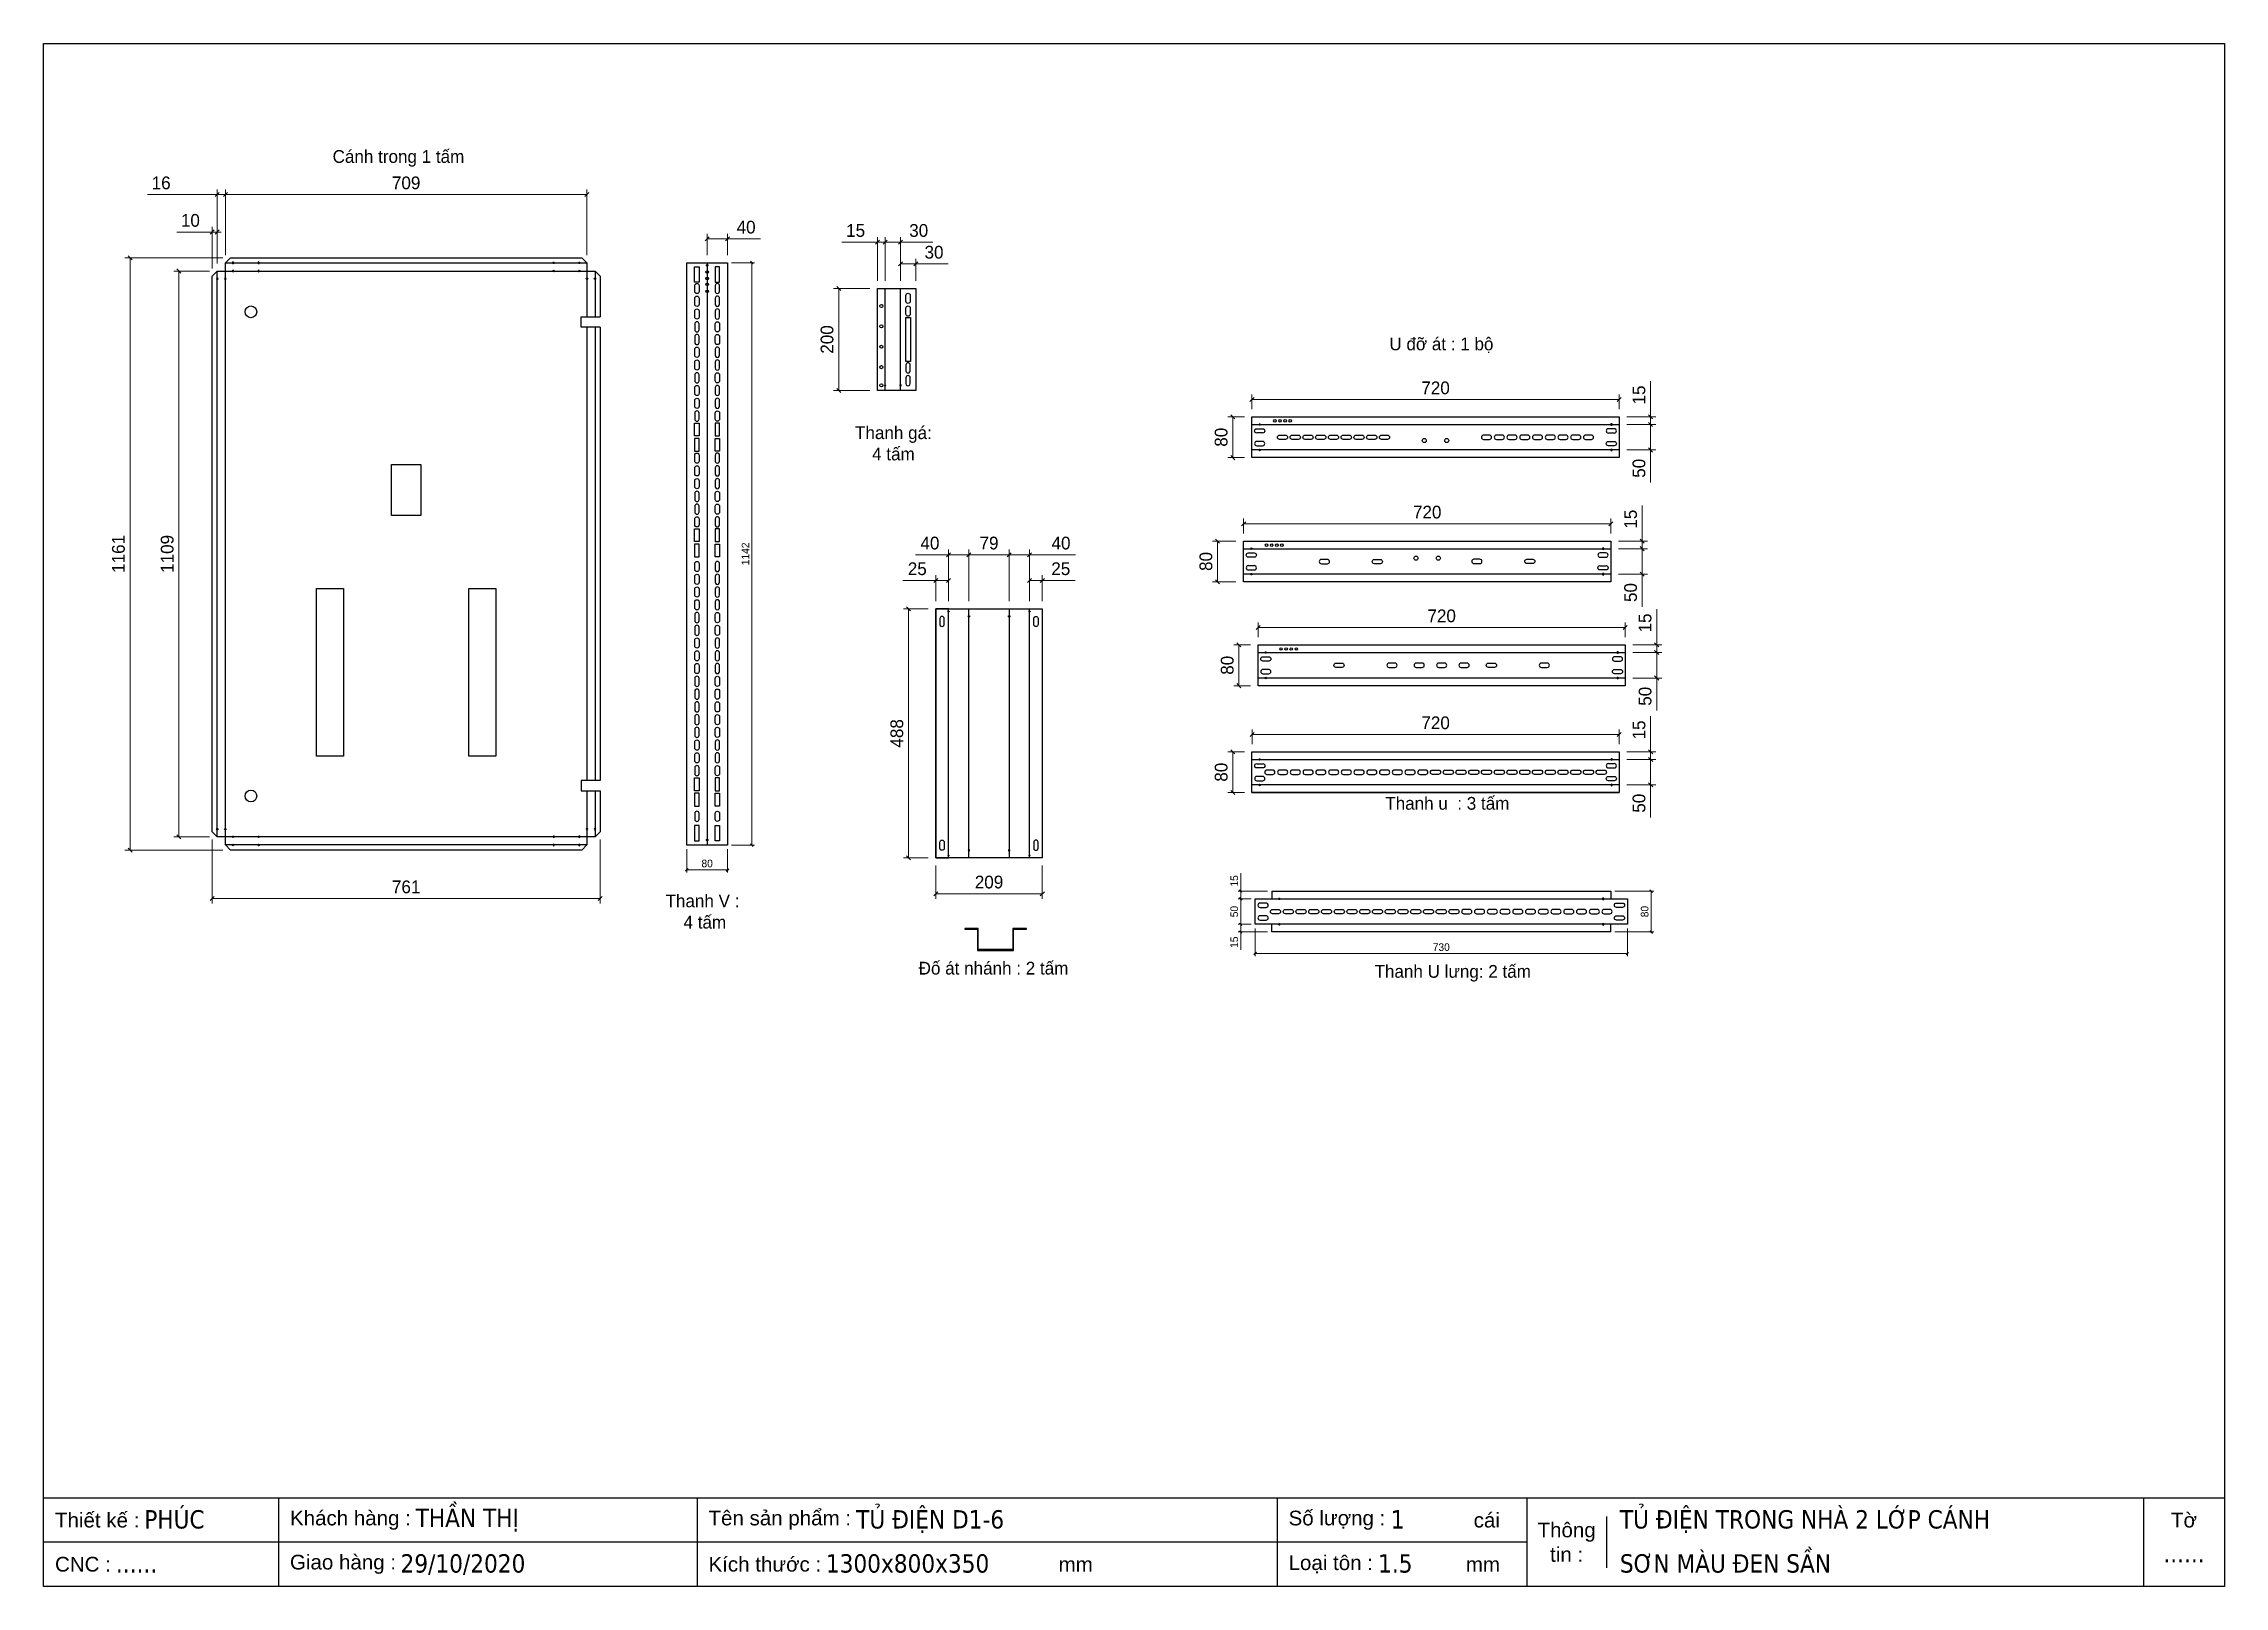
# Model space of a CAD drawing. Header units: millimetres. Extents: x 0 to 4277, y 0 to 3024.
import ezdxf
from ezdxf.enums import TextEntityAlignment as Align

# ---------------------------------------------------------------- set-up
doc = ezdxf.new("R2010")
doc.units = ezdxf.units.MM
doc.layers.add('CNC', color=7, linetype='Continuous')
doc.layers.add('DIM', color=253, linetype='Continuous')
doc.styles.add('Arial', font='arial.ttf')
doc.styles.add('Tahoma (Input Text)', font='tahoma.ttf')
doc.dimstyles.new('Dim-15', dxfattribs={"dimtxt": 15, "dimasz": 5, "dimexe": 5, "dimexo": 8, "dimgap": 5, "dimtad": 1, "dimdec": 0, "dimtxsty": 'Standard', "dimblk": 'OBLIQUE', "dimcen": 10, "dimclrd": 5, "dimclre": 5, "dimclrt": 3, "dimazin": 3, "dimtfac": 1, "dimtdec": 0, "dimtmove": 0, "dimatfit": 3, "dimldrblk": 'OBLIQUE', "dimlwd": 9, "dimlwe": 9})
doc.dimstyles.new('Dim-25', dxfattribs={"dimtxt": 25, "dimasz": 8, "dimexe": 10, "dimexo": 15, "dimgap": 10, "dimtad": 1, "dimdec": 0, "dimtxsty": 'Standard', "dimblk": 'OBLIQUE', "dimcen": 10, "dimclrd": 5, "dimclre": 5, "dimclrt": 3, "dimazin": 3, "dimtfac": 1, "dimtdec": 0, "dimtmove": 0, "dimatfit": 3, "dimldrblk": 'OBLIQUE', "dimlwd": 9, "dimlwe": 9})

msp = doc.modelspace()

# ---------------------------------------------------------------- texts
at = {"color": 2, "char_height": 25, "width": 775, "attachment_point": 5}
for s, insert in [('Cánh trong 1 tấm', (695.9, 2799)), ('U đỡ át : 1 bộ', (2741.3, 2432.6)), ('Thanh gá: \\P4 tấm', (1666.6, 2240.3)), ('Thanh u  : 3 tấm ', (2752.9, 1534.7)), ('Thanh V :\\P 4 tấm', (1292.1, 1322.6)), ('Đố át nhánh : 2 tấm', (1862.9, 1211.6)), ('Thanh U lưng: 2 tấm', (2763.5, 1201.7))]:
    msp.add_mtext(s, dxfattribs=dict(at, insert=insert))

# ---------------------------------------------------------------- blocks, each defined once
blk = doc.blocks.new('khungtenAsean2')
at = {"color": 7}
for p, q in [((2970, -1980), (0, -1980)), ((320, -1980), (320, -2100)), ((890, -1980), (890, -2100)), ((1680, -1980), (1680, -2100)), ((2020, -1980), (2020, -2100)), ((2860, -1980), (2860, -2100)), ((2128.3, -2005), (2128.3, -2075)), ((2020, -2040), (0, -2040))]:
    blk.add_line(p, q, dxfattribs=at)
blk.add_lwpolyline([(0, 0), (2970, 0), (2970, -2100), (0, -2100)], close=True, dxfattribs=at)
at = {"color": 2, "char_height": 20, "style": 'Arial'}
for s, insert, width, attachment_point in [('  Thiết kế :', (0, -2010), 917.634, 4), ('  Khách hàng :', (320, -2010), 917.634, 4), ('  Tên sản phẩm :', (890, -2010), 917.634, 4), ('  Số lượng :', (1680, -2010), 917.634, 4), ('cái', (1947.6, -2010), 917.634, 4), ('Thông\\Ptin :', (2074.2, -2040), 108.311, 5), ('Tờ', (2915, -2010), 110, 5), ('  CNC :', (0, -2070), 917.634, 4), ('  Giao hàng :', (320, -2070), 917.634, 4), ('  Kích thước :', (890, -2070), 917.634, 4), ('mm', (1382.3, -2070), 917.634, 4), ('  Loại tôn :', (1680, -2070), 917.634, 4), ('mm', (1936.9, -2070), 917.634, 4)]:
    blk.add_mtext(s, dxfattribs=dict(at, insert=insert, width=width, attachment_point=attachment_point))
at = {"color": 1, "style": 'Tahoma (Input Text)', "flags": 8}
for tag, p in [('#01', (137.1, -2021.3)), ('#03', (506.6, -2019.3)), ('#05', (1106.6, -2021.3)), ('#07', (1834.7, -2021.3)), ('#09', (2146.7, -2021.3)), ('#02', (98.5, -2081.3)), ('#04', (486.1, -2081.3)), ('#06', (1065.3, -2081.3)), ('#08', (1817.4, -2081.3)), ('#10', (2146.7, -2081.3))]:
    blk.add_attdef(tag, p, '', height=25, dxfattribs=at)
blk.add_attdef('#11', text='', height=25, dxfattribs=at).set_placement((2915, -2067.3), align=Align.CENTER)
blk = doc.blocks.new('*D1')
at = {"color": 0, "linetype": 'ByBlock', "lineweight": -2}
for p, q in [((336.5, 2724.2), (344.5, 2732.2)), ((360.5, 2732.2), (352.5, 2724.2))]:
    blk.add_line(p, q, dxfattribs=at)
at = {"layer": 'Defpoints', "color": 0, "transparency": 16777216}
for p in [(356.5, 2728.2), (340.5, 2578.3), (356.5, 2594.3)]:
    blk.add_point(p, dxfattribs=at)
at = {"layer": 'DIM', "color": 5, "lineweight": 9, "transparency": 16777216}
for p, q in [((340.5, 2593.3), (340.5, 2738.2)), ((356.5, 2609.3), (356.5, 2738.2)), ((340.5, 2728.2), (203.8, 2728.2)), ((356.5, 2728.2), (340.5, 2728.2)), ((356.5, 2728.2), (364.5, 2728.2))]:
    blk.add_line(p, q, dxfattribs=at)
at = {"layer": 'DIM', "color": 3, "transparency": 16777216, "insert": (230.5, 2750.9), "char_height": 25, "attachment_point": 5}
blk.add_mtext('16', dxfattribs=at)
blk = doc.blocks.new('_Oblique')
at = {"color": 0, "linetype": 'ByBlock', "lineweight": -2}
blk.add_line((-0.5, -0.5), (0.5, 0.5), dxfattribs=at)
blk = doc.blocks.new('f3daunguoc')
at = {"layer": 'CNC', "color": 2, "lineweight": -3}
blk.add_circle((0, 0), 1.5, dxfattribs=at)
blk = doc.blocks.new('*D2')
at = {"color": 0, "linetype": 'ByBlock', "lineweight": -2}
for p, q in [((269.2, 2574.3), (261.2, 2582.3)), ((261.2, 1473.3), (269.2, 1465.3))]:
    blk.add_line(p, q, dxfattribs=at)
at = {"layer": 'Defpoints', "color": 0, "transparency": 16777216}
for p in [(340.5, 2578.3), (265.2, 1469.3), (340.5, 1469.3)]:
    blk.add_point(p, dxfattribs=at)
at = {"layer": 'DIM', "color": 5, "lineweight": 9, "transparency": 16777216}
for p, q in [((325.5, 2578.3), (255.2, 2578.3)), ((265.2, 2578.3), (265.2, 1469.3)), ((325.5, 1469.3), (255.2, 1469.3))]:
    blk.add_line(p, q, dxfattribs=at)
at = {"layer": 'DIM', "color": 3, "transparency": 16777216, "insert": (242.5, 2023.8), "char_height": 25, "attachment_point": 5, "rotation": 90}
blk.add_mtext('1109', dxfattribs=at)
blk = doc.blocks.new('*D3')
at = {"color": 0, "linetype": 'ByBlock', "lineweight": -2}
for p, q in [((173.6, 2600.3), (165.6, 2608.3)), ((165.6, 1447.3), (173.6, 1439.3))]:
    blk.add_line(p, q, dxfattribs=at)
at = {"layer": 'Defpoints', "color": 0, "transparency": 16777216}
for p in [(169.6, 2604.3), (366.5, 2604.3), (366.5, 1443.3)]:
    blk.add_point(p, dxfattribs=at)
at = {"layer": 'DIM', "color": 5, "lineweight": 9, "transparency": 16777216}
for p, q in [((351.5, 2604.3), (159.6, 2604.3)), ((169.6, 1443.3), (169.6, 2604.3)), ((351.5, 1443.3), (159.6, 1443.3))]:
    blk.add_line(p, q, dxfattribs=at)
at = {"layer": 'DIM', "color": 3, "transparency": 16777216, "insert": (146.8, 2023.8), "char_height": 25, "attachment_point": 5, "rotation": 90}
blk.add_mtext('1161', dxfattribs=at)
blk = doc.blocks.new('*D4')
at = {"color": 0, "linetype": 'ByBlock', "lineweight": -2}
for p, q in [((334.5, 1352.2), (326.5, 1344.2)), ((1087.5, 1344.2), (1095.5, 1352.2))]:
    blk.add_line(p, q, dxfattribs=at)
at = {"layer": 'Defpoints', "color": 0, "transparency": 16777216}
for p in [(330.5, 1479.3), (1091.5, 1479.3), (1091.5, 1348.2)]:
    blk.add_point(p, dxfattribs=at)
at = {"layer": 'DIM', "color": 5, "lineweight": 9, "transparency": 16777216}
for p, q in [((330.5, 1464.3), (330.5, 1338.2)), ((1091.5, 1464.3), (1091.5, 1338.2)), ((330.5, 1348.2), (1091.5, 1348.2))]:
    blk.add_line(p, q, dxfattribs=at)
at = {"layer": 'DIM', "color": 3, "transparency": 16777216, "insert": (711, 1371), "char_height": 25, "attachment_point": 5}
blk.add_mtext('761', dxfattribs=at)
blk = doc.blocks.new('*D5')
at = {"color": 0, "linetype": 'ByBlock', "lineweight": -2}
for p, q in [((360.5, 2732.2), (352.5, 2724.2)), ((1061.5, 2724.2), (1069.5, 2732.2))]:
    blk.add_line(p, q, dxfattribs=at)
at = {"layer": 'Defpoints', "color": 0, "transparency": 16777216}
for p in [(1065.5, 2728.2), (356.5, 2594.3), (1065.5, 2594.3)]:
    blk.add_point(p, dxfattribs=at)
at = {"layer": 'DIM', "color": 5, "lineweight": 9, "transparency": 16777216}
for p, q in [((356.5, 2609.3), (356.5, 2738.2)), ((1065.5, 2609.3), (1065.5, 2738.2)), ((356.5, 2728.2), (1065.5, 2728.2))]:
    blk.add_line(p, q, dxfattribs=at)
at = {"layer": 'DIM', "color": 3, "transparency": 16777216, "insert": (711, 2750.9), "char_height": 25, "attachment_point": 5}
blk.add_mtext('709', dxfattribs=at)
blk = doc.blocks.new('*D6')
at = {"color": 0, "linetype": 'ByBlock', "lineweight": -2}
for p, q in [((1391.5, 2592.1), (1386.5, 2597.1)), ((1386.5, 1455.6), (1391.5, 1450.6))]:
    blk.add_line(p, q, dxfattribs=at)
at = {"layer": 'Defpoints', "color": 0, "transparency": 16777216}
for p in [(1341.3, 2594.6), (1341.3, 1453.1), (1389, 1453.1)]:
    blk.add_point(p, dxfattribs=at)
at = {"layer": 'DIM', "color": 5, "lineweight": 9, "transparency": 16777216}
for p, q in [((1349.3, 2594.6), (1394, 2594.6)), ((1389, 2594.6), (1389, 1453.1)), ((1349.3, 1453.1), (1394, 1453.1))]:
    blk.add_line(p, q, dxfattribs=at)
at = {"layer": 'DIM', "color": 3, "transparency": 16777216, "insert": (1376.5, 2023.8), "char_height": 15, "attachment_point": 5, "rotation": 90}
blk.add_mtext('1142', dxfattribs=at)
blk = doc.blocks.new('*D7')
at = {"color": 0, "linetype": 'ByBlock', "lineweight": -2}
for p, q in [((1263.8, 1406.8), (1258.8, 1401.8)), ((1338.8, 1401.8), (1343.8, 1406.8))]:
    blk.add_line(p, q, dxfattribs=at)
at = {"layer": 'Defpoints', "color": 0, "transparency": 16777216}
for p in [(1261.3, 1453.1), (1341.3, 1453.1), (1341.3, 1404.3)]:
    blk.add_point(p, dxfattribs=at)
at = {"layer": 'DIM', "color": 5, "lineweight": 9, "transparency": 16777216}
for p, q in [((1261.3, 1445.1), (1261.3, 1399.3)), ((1341.3, 1445.1), (1341.3, 1399.3)), ((1261.3, 1404.3), (1341.3, 1404.3))]:
    blk.add_line(p, q, dxfattribs=at)
at = {"layer": 'DIM', "color": 3, "transparency": 16777216, "insert": (1301.3, 1416.9), "char_height": 15, "attachment_point": 5}
blk.add_mtext('80', dxfattribs=at)
blk = doc.blocks.new('ovan8.5x20')
at = {"layer": 'CNC', "color": 2, "lineweight": -3}
for p, q in [((5.7, 4.2), (-5.8, 4.2)), ((-5.8, -4.2), (5.7, -4.2))]:
    blk.add_line(p, q, dxfattribs=at)
for centre, start, end in [((-5.8, 0), 90, 270), ((5.7, 0), 270, 90)]:
    blk.add_arc(centre, 4.25, start, end, dxfattribs=at)
blk = doc.blocks.new('*D8')
at = {"color": 0, "linetype": 'ByBlock', "lineweight": -2}
for p, q in [((1305.3, 2645.4), (1297.3, 2637.4)), ((1337.3, 2637.4), (1345.3, 2645.4))]:
    blk.add_line(p, q, dxfattribs=at)
at = {"layer": 'Defpoints', "color": 0, "transparency": 16777216}
for p in [(1341.3, 2641.4), (1301.3, 2594.6), (1341.3, 2594.6)]:
    blk.add_point(p, dxfattribs=at)
at = {"layer": 'DIM', "color": 5, "lineweight": 9, "transparency": 16777216}
for p, q in [((1301.3, 2609.6), (1301.3, 2651.4)), ((1301.3, 2641.4), (1341.3, 2641.4)), ((1341.3, 2609.6), (1341.3, 2651.4)), ((1341.3, 2641.4), (1406, 2641.4))]:
    blk.add_line(p, q, dxfattribs=at)
at = {"layer": 'DIM', "color": 3, "transparency": 16777216, "insert": (1377.7, 2664.1), "char_height": 25, "attachment_point": 5}
blk.add_mtext('40', dxfattribs=at)
blk = doc.blocks.new('f2dauxuoi')
at = {"layer": 'CNC', "color": 2, "lineweight": -3}
blk.add_circle((0, 0), 1, dxfattribs=at)
blk = doc.blocks.new('*D9')
at = {"color": 0, "linetype": 'ByBlock', "lineweight": -2}
for p, q in [((1631.4, 2630.8), (1639.4, 2638.8)), ((1654.4, 2638.8), (1646.4, 2630.8))]:
    blk.add_line(p, q, dxfattribs=at)
at = {"layer": 'Defpoints', "color": 0, "transparency": 16777216}
for p in [(1635.4, 2634.8), (1635.4, 2544.1), (1650.4, 2544.1)]:
    blk.add_point(p, dxfattribs=at)
at = {"layer": 'DIM', "color": 5, "lineweight": 9, "transparency": 16777216}
for p, q in [((1635.4, 2634.8), (1565.7, 2634.8)), ((1635.4, 2559.1), (1635.4, 2644.8)), ((1650.4, 2634.8), (1635.4, 2634.8)), ((1650.4, 2559.1), (1650.4, 2644.8)), ((1650.4, 2634.8), (1658.4, 2634.8))]:
    blk.add_line(p, q, dxfattribs=at)
at = {"layer": 'DIM', "color": 3, "transparency": 16777216, "insert": (1592.5, 2657.6), "char_height": 25, "attachment_point": 5}
blk.add_mtext('15', dxfattribs=at)
blk = doc.blocks.new('*D10')
at = {"color": 0, "linetype": 'ByBlock', "lineweight": -2}
for p, q in [((1654.4, 2638.8), (1646.4, 2630.8)), ((1676.4, 2630.8), (1684.4, 2638.8))]:
    blk.add_line(p, q, dxfattribs=at)
at = {"layer": 'Defpoints', "color": 0, "transparency": 16777216}
for p in [(1680.4, 2634.8), (1650.4, 2544.1), (1680.4, 2544.1)]:
    blk.add_point(p, dxfattribs=at)
at = {"layer": 'DIM', "color": 5, "lineweight": 9, "transparency": 16777216}
for p, q in [((1650.4, 2559.1), (1650.4, 2644.8)), ((1650.4, 2634.8), (1680.4, 2634.8)), ((1680.4, 2559.1), (1680.4, 2644.8)), ((1680.4, 2634.8), (1744.1, 2634.8))]:
    blk.add_line(p, q, dxfattribs=at)
at = {"layer": 'DIM', "color": 3, "transparency": 16777216, "insert": (1716.2, 2657.6), "char_height": 25, "attachment_point": 5}
blk.add_mtext('30', dxfattribs=at)
blk = doc.blocks.new('*D11')
at = {"color": 0, "linetype": 'ByBlock', "lineweight": -2}
for p, q in [((1684.4, 2596.2), (1676.4, 2588.2)), ((1706.4, 2588.2), (1714.4, 2596.2))]:
    blk.add_line(p, q, dxfattribs=at)
at = {"layer": 'Defpoints', "color": 0, "transparency": 16777216}
for p in [(1710.4, 2592.2), (1680.4, 2544.1), (1710.4, 2544.1)]:
    blk.add_point(p, dxfattribs=at)
at = {"layer": 'DIM', "color": 5, "lineweight": 9, "transparency": 16777216}
for p, q in [((1680.4, 2559.1), (1680.4, 2602.2)), ((1680.4, 2592.2), (1710.4, 2592.2)), ((1710.4, 2559.1), (1710.4, 2602.2)), ((1710.4, 2592.2), (1774.1, 2592.2))]:
    blk.add_line(p, q, dxfattribs=at)
at = {"layer": 'DIM', "color": 3, "transparency": 16777216, "insert": (1746.2, 2615), "char_height": 25, "attachment_point": 5}
blk.add_mtext('30', dxfattribs=at)
blk = doc.blocks.new('*D12')
at = {"color": 0, "linetype": 'ByBlock', "lineweight": -2}
for p, q in [((1563.3, 2540.1), (1555.3, 2548.1)), ((1555.3, 2348.1), (1563.3, 2340.1))]:
    blk.add_line(p, q, dxfattribs=at)
at = {"layer": 'Defpoints', "color": 0, "transparency": 16777216}
for p in [(1635.4, 2544.1), (1559.3, 2344.1), (1635.4, 2344.1)]:
    blk.add_point(p, dxfattribs=at)
at = {"layer": 'DIM', "color": 5, "lineweight": 9, "transparency": 16777216}
for p, q in [((1620.4, 2544.1), (1549.3, 2544.1)), ((1559.3, 2544.1), (1559.3, 2344.1)), ((1620.4, 2344.1), (1549.3, 2344.1))]:
    blk.add_line(p, q, dxfattribs=at)
at = {"layer": 'DIM', "color": 3, "transparency": 16777216, "insert": (1536.5, 2444.1), "char_height": 25, "attachment_point": 5, "rotation": 90}
blk.add_mtext('200', dxfattribs=at)
blk = doc.blocks.new('*D13')
at = {"color": 0, "linetype": 'ByBlock', "lineweight": -2}
for p, q in [((2336.2, 2288.5), (2328.2, 2296.5)), ((2328.2, 2216.5), (2336.2, 2208.5))]:
    blk.add_line(p, q, dxfattribs=at)
at = {"layer": 'Defpoints', "color": 0, "transparency": 16777216}
for p in [(2369.8, 2292.5), (2332.2, 2212.5), (2369.8, 2212.5)]:
    blk.add_point(p, dxfattribs=at)
at = {"layer": 'DIM', "color": 5, "lineweight": 9, "transparency": 16777216}
for p, q in [((2354.8, 2292.5), (2322.2, 2292.5)), ((2332.2, 2292.5), (2332.2, 2212.5)), ((2354.8, 2212.5), (2322.2, 2212.5))]:
    blk.add_line(p, q, dxfattribs=at)
at = {"layer": 'DIM', "color": 3, "transparency": 16777216, "insert": (2309.4, 2252.5), "char_height": 25, "attachment_point": 5, "rotation": 90}
blk.add_mtext('80', dxfattribs=at)
blk = doc.blocks.new('*D14')
at = {"color": 0, "linetype": 'ByBlock', "lineweight": -2}
for p, q in [((2373.8, 2330.4), (2365.8, 2322.4)), ((3085.8, 2322.4), (3093.8, 2330.4))]:
    blk.add_line(p, q, dxfattribs=at)
at = {"layer": 'Defpoints', "color": 0, "transparency": 16777216}
for p in [(3089.8, 2326.4), (2369.8, 2292.5), (3089.8, 2292.5)]:
    blk.add_point(p, dxfattribs=at)
at = {"layer": 'DIM', "color": 5, "lineweight": 9, "transparency": 16777216}
for p, q in [((2369.8, 2307.5), (2369.8, 2336.4)), ((2369.8, 2326.4), (3089.8, 2326.4)), ((3089.8, 2307.5), (3089.8, 2336.4))]:
    blk.add_line(p, q, dxfattribs=at)
at = {"layer": 'DIM', "color": 3, "transparency": 16777216, "insert": (2729.8, 2349.1), "char_height": 25, "attachment_point": 5}
blk.add_mtext('720', dxfattribs=at)
blk = doc.blocks.new('*D15')
at = {"color": 0, "linetype": 'ByBlock', "lineweight": -2}
for p, q in [((3147.5, 2296.5), (3155.5, 2288.5)), ((3155.5, 2273.5), (3147.5, 2281.5))]:
    blk.add_line(p, q, dxfattribs=at)
at = {"layer": 'Defpoints', "color": 0, "transparency": 16777216}
for p in [(3089.8, 2292.5), (3089.8, 2277.5), (3151.5, 2292.5)]:
    blk.add_point(p, dxfattribs=at)
at = {"layer": 'DIM', "color": 5, "lineweight": 9, "transparency": 16777216}
for p, q in [((3151.5, 2292.5), (3151.5, 2362.1)), ((3104.8, 2292.5), (3161.5, 2292.5)), ((3104.8, 2277.5), (3161.5, 2277.5)), ((3151.5, 2277.5), (3151.5, 2292.5)), ((3151.5, 2277.5), (3151.5, 2269.5))]:
    blk.add_line(p, q, dxfattribs=at)
at = {"layer": 'DIM', "color": 3, "transparency": 16777216, "insert": (3128.8, 2335.3), "char_height": 25, "attachment_point": 5, "rotation": 90}
blk.add_mtext('15', dxfattribs=at)
blk = doc.blocks.new('*D16')
at = {"color": 0, "linetype": 'ByBlock', "lineweight": -2}
for p, q in [((3155.5, 2273.5), (3147.5, 2281.5)), ((3147.5, 2231.5), (3155.5, 2223.5))]:
    blk.add_line(p, q, dxfattribs=at)
at = {"layer": 'Defpoints', "color": 0, "transparency": 16777216}
for p in [(3089.8, 2277.5), (3089.8, 2227.5), (3151.5, 2227.5)]:
    blk.add_point(p, dxfattribs=at)
at = {"layer": 'DIM', "color": 5, "lineweight": 9, "transparency": 16777216}
for p, q in [((3104.8, 2277.5), (3161.5, 2277.5)), ((3151.5, 2277.5), (3151.5, 2227.5)), ((3104.8, 2227.5), (3161.5, 2227.5)), ((3151.5, 2227.5), (3151.5, 2163.7))]:
    blk.add_line(p, q, dxfattribs=at)
at = {"layer": 'DIM', "color": 3, "transparency": 16777216, "insert": (3128.8, 2191.6), "char_height": 25, "attachment_point": 5, "rotation": 90}
blk.add_mtext('50', dxfattribs=at)
blk = doc.blocks.new('*D17')
at = {"color": 0, "linetype": 'ByBlock', "lineweight": -2}
for p, q in [((2357.4, 2086.9), (2349.4, 2078.9)), ((3069.4, 2078.9), (3077.4, 2086.9))]:
    blk.add_line(p, q, dxfattribs=at)
at = {"layer": 'Defpoints', "color": 0, "transparency": 16777216}
for p in [(3073.4, 2082.9), (2353.4, 2049), (3073.4, 2049)]:
    blk.add_point(p, dxfattribs=at)
at = {"layer": 'DIM', "color": 5, "lineweight": 9, "transparency": 16777216}
for p, q in [((2353.4, 2064), (2353.4, 2092.9)), ((2353.4, 2082.9), (3073.4, 2082.9)), ((3073.4, 2064), (3073.4, 2092.9))]:
    blk.add_line(p, q, dxfattribs=at)
at = {"layer": 'DIM', "color": 3, "transparency": 16777216, "insert": (2713.4, 2105.6), "char_height": 25, "attachment_point": 5}
blk.add_mtext('720', dxfattribs=at)
blk = doc.blocks.new('*D18')
at = {"color": 0, "linetype": 'ByBlock', "lineweight": -2}
for p, q in [((3131.2, 2053), (3139.2, 2045)), ((3139.2, 2030), (3131.2, 2038))]:
    blk.add_line(p, q, dxfattribs=at)
at = {"layer": 'Defpoints', "color": 0, "transparency": 16777216}
for p in [(3073.4, 2049), (3073.4, 2034), (3135.2, 2049)]:
    blk.add_point(p, dxfattribs=at)
at = {"layer": 'DIM', "color": 5, "lineweight": 9, "transparency": 16777216}
for p, q in [((3135.2, 2049), (3135.2, 2118.6)), ((3088.4, 2049), (3145.2, 2049)), ((3088.4, 2034), (3145.2, 2034)), ((3135.2, 2034), (3135.2, 2049)), ((3135.2, 2034), (3135.2, 2026))]:
    blk.add_line(p, q, dxfattribs=at)
at = {"layer": 'DIM', "color": 3, "transparency": 16777216, "insert": (3112.4, 2091.8), "char_height": 25, "attachment_point": 5, "rotation": 90}
blk.add_mtext('15', dxfattribs=at)
blk = doc.blocks.new('*D19')
at = {"color": 0, "linetype": 'ByBlock', "lineweight": -2}
for p, q in [((3139.2, 2030), (3131.2, 2038)), ((3131.2, 1988), (3139.2, 1980))]:
    blk.add_line(p, q, dxfattribs=at)
at = {"layer": 'Defpoints', "color": 0, "transparency": 16777216}
for p in [(3073.4, 2034), (3073.4, 1984), (3135.2, 1984)]:
    blk.add_point(p, dxfattribs=at)
at = {"layer": 'DIM', "color": 5, "lineweight": 9, "transparency": 16777216}
for p, q in [((3088.4, 2034), (3145.2, 2034)), ((3135.2, 2034), (3135.2, 1984)), ((3088.4, 1984), (3145.2, 1984)), ((3135.2, 1984), (3135.2, 1920.2))]:
    blk.add_line(p, q, dxfattribs=at)
at = {"layer": 'DIM', "color": 3, "transparency": 16777216, "insert": (3112.4, 1948.1), "char_height": 25, "attachment_point": 5, "rotation": 90}
blk.add_mtext('50', dxfattribs=at)
blk = doc.blocks.new('*D20')
at = {"color": 0, "linetype": 'ByBlock', "lineweight": -2}
for p, q in [((2348.2, 1841.5), (2340.2, 1849.5)), ((2340.2, 1769.5), (2348.2, 1761.5))]:
    blk.add_line(p, q, dxfattribs=at)
at = {"layer": 'Defpoints', "color": 0, "transparency": 16777216}
for p in [(2381.8, 1845.5), (2344.2, 1765.5), (2381.8, 1765.5)]:
    blk.add_point(p, dxfattribs=at)
at = {"layer": 'DIM', "color": 5, "lineweight": 9, "transparency": 16777216}
for p, q in [((2366.8, 1845.5), (2334.2, 1845.5)), ((2344.2, 1845.5), (2344.2, 1765.5)), ((2366.8, 1765.5), (2334.2, 1765.5))]:
    blk.add_line(p, q, dxfattribs=at)
at = {"layer": 'DIM', "color": 3, "transparency": 16777216, "insert": (2321.4, 1805.5), "char_height": 25, "attachment_point": 5, "rotation": 90}
blk.add_mtext('80', dxfattribs=at)
blk = doc.blocks.new('*D21')
at = {"color": 0, "linetype": 'ByBlock', "lineweight": -2}
for p, q in [((2385.8, 1883.4), (2377.8, 1875.4)), ((3097.8, 1875.4), (3105.8, 1883.4))]:
    blk.add_line(p, q, dxfattribs=at)
at = {"layer": 'Defpoints', "color": 0, "transparency": 16777216}
for p in [(2381.8, 1845.5), (3101.8, 1879.4), (3101.8, 1845.5)]:
    blk.add_point(p, dxfattribs=at)
at = {"layer": 'DIM', "color": 5, "lineweight": 9, "transparency": 16777216}
for p, q in [((2381.8, 1860.5), (2381.8, 1889.4)), ((3101.8, 1860.5), (3101.8, 1889.4)), ((2381.8, 1879.4), (3101.8, 1879.4))]:
    blk.add_line(p, q, dxfattribs=at)
at = {"layer": 'DIM', "color": 3, "transparency": 16777216, "insert": (2741.8, 1902.2), "char_height": 25, "attachment_point": 5}
blk.add_mtext('720', dxfattribs=at)
blk = doc.blocks.new('*D22')
at = {"color": 0, "linetype": 'ByBlock', "lineweight": -2}
for p, q in [((3159.5, 1849.5), (3167.5, 1841.5)), ((3167.5, 1826.5), (3159.5, 1834.5))]:
    blk.add_line(p, q, dxfattribs=at)
at = {"layer": 'Defpoints', "color": 0, "transparency": 16777216}
for p in [(3101.8, 1845.5), (3163.5, 1845.5), (3101.8, 1830.5)]:
    blk.add_point(p, dxfattribs=at)
at = {"layer": 'DIM', "color": 5, "lineweight": 9, "transparency": 16777216}
for p, q in [((3163.5, 1845.5), (3163.5, 1915.2)), ((3116.8, 1845.5), (3173.5, 1845.5)), ((3163.5, 1830.5), (3163.5, 1845.5)), ((3116.8, 1830.5), (3173.5, 1830.5)), ((3163.5, 1830.5), (3163.5, 1822.5))]:
    blk.add_line(p, q, dxfattribs=at)
at = {"layer": 'DIM', "color": 3, "transparency": 16777216, "insert": (3140.8, 1888.4), "char_height": 25, "attachment_point": 5, "rotation": 90}
blk.add_mtext('15', dxfattribs=at)
blk = doc.blocks.new('*D23')
at = {"color": 0, "linetype": 'ByBlock', "lineweight": -2}
for p, q in [((3167.5, 1826.5), (3159.5, 1834.5)), ((3159.5, 1784.5), (3167.5, 1776.5))]:
    blk.add_line(p, q, dxfattribs=at)
at = {"layer": 'Defpoints', "color": 0, "transparency": 16777216}
for p in [(3101.8, 1830.5), (3101.8, 1780.5), (3163.5, 1780.5)]:
    blk.add_point(p, dxfattribs=at)
at = {"layer": 'DIM', "color": 5, "lineweight": 9, "transparency": 16777216}
for p, q in [((3116.8, 1830.5), (3173.5, 1830.5)), ((3163.5, 1830.5), (3163.5, 1780.5)), ((3116.8, 1780.5), (3173.5, 1780.5)), ((3163.5, 1780.5), (3163.5, 1716.8))]:
    blk.add_line(p, q, dxfattribs=at)
at = {"layer": 'DIM', "color": 3, "transparency": 16777216, "insert": (3140.8, 1744.7), "char_height": 25, "attachment_point": 5, "rotation": 90}
blk.add_mtext('50', dxfattribs=at)
blk = doc.blocks.new('*D24')
at = {"color": 0, "linetype": 'ByBlock', "lineweight": -2}
for p, q in [((2336.3, 1631.9), (2328.3, 1639.9)), ((2328.3, 1559.9), (2336.3, 1551.9))]:
    blk.add_line(p, q, dxfattribs=at)
at = {"layer": 'Defpoints', "color": 0, "transparency": 16777216}
for p in [(2369.9, 1635.9), (2332.3, 1555.9), (2369.9, 1555.9)]:
    blk.add_point(p, dxfattribs=at)
at = {"layer": 'DIM', "color": 5, "lineweight": 9, "transparency": 16777216}
for p, q in [((2354.9, 1635.9), (2322.3, 1635.9)), ((2332.3, 1635.9), (2332.3, 1555.9)), ((2354.9, 1555.9), (2322.3, 1555.9))]:
    blk.add_line(p, q, dxfattribs=at)
at = {"layer": 'DIM', "color": 3, "transparency": 16777216, "insert": (2309.5, 1595.9), "char_height": 25, "attachment_point": 5, "rotation": 90}
blk.add_mtext('80', dxfattribs=at)
blk = doc.blocks.new('*D25')
at = {"color": 0, "linetype": 'ByBlock', "lineweight": -2}
for p, q in [((2373.9, 1673.8), (2365.9, 1665.8)), ((3085.9, 1665.8), (3093.9, 1673.8))]:
    blk.add_line(p, q, dxfattribs=at)
at = {"layer": 'Defpoints', "color": 0, "transparency": 16777216}
for p in [(3089.9, 1669.8), (2369.9, 1635.9), (3089.9, 1635.9)]:
    blk.add_point(p, dxfattribs=at)
at = {"layer": 'DIM', "color": 5, "lineweight": 9, "transparency": 16777216}
for p, q in [((2369.9, 1650.9), (2369.9, 1679.8)), ((2369.9, 1669.8), (3089.9, 1669.8)), ((3089.9, 1650.9), (3089.9, 1679.8))]:
    blk.add_line(p, q, dxfattribs=at)
at = {"layer": 'DIM', "color": 3, "transparency": 16777216, "insert": (2729.9, 1692.6), "char_height": 25, "attachment_point": 5}
blk.add_mtext('720', dxfattribs=at)
blk = doc.blocks.new('*D26')
at = {"color": 0, "linetype": 'ByBlock', "lineweight": -2}
for p, q in [((3147.6, 1639.9), (3155.6, 1631.9)), ((3155.6, 1616.9), (3147.6, 1624.9))]:
    blk.add_line(p, q, dxfattribs=at)
at = {"layer": 'Defpoints', "color": 0, "transparency": 16777216}
for p in [(3089.9, 1635.9), (3151.6, 1635.9), (3089.9, 1620.9)]:
    blk.add_point(p, dxfattribs=at)
at = {"layer": 'DIM', "color": 5, "lineweight": 9, "transparency": 16777216}
for p, q in [((3151.6, 1635.9), (3151.6, 1705.6)), ((3104.9, 1635.9), (3161.6, 1635.9)), ((3151.6, 1620.9), (3151.6, 1635.9)), ((3104.9, 1620.9), (3161.6, 1620.9)), ((3151.6, 1620.9), (3151.6, 1612.9))]:
    blk.add_line(p, q, dxfattribs=at)
at = {"layer": 'DIM', "color": 3, "transparency": 16777216, "insert": (3128.9, 1678.7), "char_height": 25, "attachment_point": 5, "rotation": 90}
blk.add_mtext('15', dxfattribs=at)
blk = doc.blocks.new('*D27')
at = {"color": 0, "linetype": 'ByBlock', "lineweight": -2}
for p, q in [((3155.6, 1616.9), (3147.6, 1624.9)), ((3147.6, 1574.9), (3155.6, 1566.9))]:
    blk.add_line(p, q, dxfattribs=at)
at = {"layer": 'Defpoints', "color": 0, "transparency": 16777216}
for p in [(3089.9, 1620.9), (3089.9, 1570.9), (3151.6, 1570.9)]:
    blk.add_point(p, dxfattribs=at)
at = {"layer": 'DIM', "color": 5, "lineweight": 9, "transparency": 16777216}
for p, q in [((3104.9, 1620.9), (3161.6, 1620.9)), ((3151.6, 1620.9), (3151.6, 1570.9)), ((3104.9, 1570.9), (3161.6, 1570.9)), ((3151.6, 1570.9), (3151.6, 1507.2))]:
    blk.add_line(p, q, dxfattribs=at)
at = {"layer": 'DIM', "color": 3, "transparency": 16777216, "insert": (3128.9, 1535.1), "char_height": 25, "attachment_point": 5, "rotation": 90}
blk.add_mtext('50', dxfattribs=at)
blk = doc.blocks.new('*D28')
at = {"color": 0, "linetype": 'ByBlock', "lineweight": -2}
for p, q in [((1937.6, 1975.9), (1929.6, 1967.9)), ((1954.6, 1967.9), (1962.6, 1975.9))]:
    blk.add_line(p, q, dxfattribs=at)
at = {"layer": 'Defpoints', "color": 0, "transparency": 16777216}
for p in [(1958.6, 1971.9), (1933.6, 1916.2), (1958.6, 1916.2)]:
    blk.add_point(p, dxfattribs=at)
at = {"layer": 'DIM', "color": 5, "lineweight": 9, "transparency": 16777216}
for p, q in [((1933.6, 1931.2), (1933.6, 1981.9)), ((1933.6, 1971.9), (1958.6, 1971.9)), ((1958.6, 1931.2), (1958.6, 1981.9)), ((1958.6, 1971.9), (2023, 1971.9))]:
    blk.add_line(p, q, dxfattribs=at)
at = {"layer": 'DIM', "color": 3, "transparency": 16777216, "insert": (1994.8, 1994.6), "char_height": 25, "attachment_point": 5}
blk.add_mtext('25', dxfattribs=at)
blk = doc.blocks.new('*D29')
at = {"color": 0, "linetype": 'ByBlock', "lineweight": -2}
for p, q in [((1897.6, 2026.1), (1889.6, 2018.1)), ((1929.6, 2018.1), (1937.6, 2026.1))]:
    blk.add_line(p, q, dxfattribs=at)
at = {"layer": 'Defpoints', "color": 0, "transparency": 16777216}
for p in [(1893.6, 2022.1), (1893.6, 1916.2), (1933.6, 1916.2)]:
    blk.add_point(p, dxfattribs=at)
at = {"layer": 'DIM', "color": 5, "lineweight": 9, "transparency": 16777216}
for p, q in [((1893.6, 1931.2), (1893.6, 2032.1)), ((1893.6, 2022.1), (1933.6, 2022.1)), ((1933.6, 1931.2), (1933.6, 2032.1)), ((1933.6, 2022.1), (2023.7, 2022.1))]:
    blk.add_line(p, q, dxfattribs=at)
at = {"layer": 'DIM', "color": 3, "transparency": 16777216, "insert": (1995.3, 2044.9), "char_height": 25, "attachment_point": 5}
blk.add_mtext('40', dxfattribs=at)
blk = doc.blocks.new('*D30')
at = {"color": 0, "linetype": 'ByBlock', "lineweight": -2}
for p, q in [((1818.6, 2026.1), (1810.6, 2018.1)), ((1889.6, 2018.1), (1897.6, 2026.1))]:
    blk.add_line(p, q, dxfattribs=at)
at = {"layer": 'Defpoints', "color": 0, "transparency": 16777216}
for p in [(1814.6, 2022.1), (1814.6, 1916.2), (1893.6, 1916.2)]:
    blk.add_point(p, dxfattribs=at)
at = {"layer": 'DIM', "color": 5, "lineweight": 9, "transparency": 16777216}
for p, q in [((1814.6, 1931.2), (1814.6, 2032.1)), ((1893.6, 2022.1), (1814.6, 2022.1)), ((1893.6, 1931.2), (1893.6, 2032.1))]:
    blk.add_line(p, q, dxfattribs=at)
at = {"layer": 'DIM', "color": 3, "transparency": 16777216, "insert": (1854.1, 2044.9), "char_height": 25, "attachment_point": 5}
blk.add_mtext('79', dxfattribs=at)
blk = doc.blocks.new('*D31')
at = {"color": 0, "linetype": 'ByBlock', "lineweight": -2}
for p, q in [((1778.6, 2026.1), (1770.6, 2018.1)), ((1810.6, 2018.1), (1818.6, 2026.1))]:
    blk.add_line(p, q, dxfattribs=at)
at = {"layer": 'Defpoints', "color": 0, "transparency": 16777216}
for p in [(1774.6, 2022.1), (1774.6, 1916.2), (1814.6, 1916.2)]:
    blk.add_point(p, dxfattribs=at)
at = {"layer": 'DIM', "color": 5, "lineweight": 9, "transparency": 16777216}
for p, q in [((1774.6, 2022.1), (1709.8, 2022.1)), ((1774.6, 1931.2), (1774.6, 2032.1)), ((1814.6, 2022.1), (1774.6, 2022.1)), ((1814.6, 1931.2), (1814.6, 2032.1))]:
    blk.add_line(p, q, dxfattribs=at)
at = {"layer": 'DIM', "color": 3, "transparency": 16777216, "insert": (1738.2, 2044.9), "char_height": 25, "attachment_point": 5}
blk.add_mtext('40', dxfattribs=at)
blk = doc.blocks.new('*D32')
at = {"color": 0, "linetype": 'ByBlock', "lineweight": -2}
for p, q in [((1753.6, 1975.9), (1745.6, 1967.9)), ((1770.6, 1967.9), (1778.6, 1975.9))]:
    blk.add_line(p, q, dxfattribs=at)
at = {"layer": 'Defpoints', "color": 0, "transparency": 16777216}
for p in [(1749.6, 1971.9), (1749.6, 1916.2), (1774.6, 1916.2)]:
    blk.add_point(p, dxfattribs=at)
at = {"layer": 'DIM', "color": 5, "lineweight": 9, "transparency": 16777216}
for p, q in [((1749.6, 1971.9), (1685.2, 1971.9)), ((1749.6, 1931.2), (1749.6, 1981.9)), ((1774.6, 1971.9), (1749.6, 1971.9)), ((1774.6, 1931.2), (1774.6, 1981.9))]:
    blk.add_line(p, q, dxfattribs=at)
at = {"layer": 'DIM', "color": 3, "transparency": 16777216, "insert": (1713.4, 1994.6), "char_height": 25, "attachment_point": 5}
blk.add_mtext('25', dxfattribs=at)
blk = doc.blocks.new('*D33')
at = {"color": 0, "linetype": 'ByBlock', "lineweight": -2}
for p, q in [((1700.2, 1912.2), (1692.2, 1920.2)), ((1692.2, 1431.8), (1700.2, 1423.8))]:
    blk.add_line(p, q, dxfattribs=at)
at = {"layer": 'Defpoints', "color": 0, "transparency": 16777216}
for p in [(1749.6, 1916.2), (1696.2, 1427.8), (1749.6, 1427.8)]:
    blk.add_point(p, dxfattribs=at)
at = {"layer": 'DIM', "color": 5, "lineweight": 9, "transparency": 16777216}
for p, q in [((1734.6, 1916.2), (1686.2, 1916.2)), ((1696.2, 1916.2), (1696.2, 1427.8)), ((1734.6, 1427.8), (1686.2, 1427.8))]:
    blk.add_line(p, q, dxfattribs=at)
at = {"layer": 'DIM', "color": 3, "transparency": 16777216, "insert": (1673.4, 1672), "char_height": 25, "attachment_point": 5, "rotation": 90}
blk.add_mtext('488', dxfattribs=at)
blk = doc.blocks.new('*D34')
at = {"color": 0, "linetype": 'ByBlock', "lineweight": -2}
for p, q in [((1753.6, 1361.6), (1745.6, 1353.6)), ((1954.6, 1353.6), (1962.6, 1361.6))]:
    blk.add_line(p, q, dxfattribs=at)
at = {"layer": 'Defpoints', "color": 0, "transparency": 16777216}
for p in [(1749.6, 1427.8), (1958.6, 1427.8), (1958.6, 1357.6)]:
    blk.add_point(p, dxfattribs=at)
at = {"layer": 'DIM', "color": 5, "lineweight": 9, "transparency": 16777216}
for p, q in [((1749.6, 1412.8), (1749.6, 1347.6)), ((1958.6, 1412.8), (1958.6, 1347.6)), ((1749.6, 1357.6), (1958.6, 1357.6))]:
    blk.add_line(p, q, dxfattribs=at)
at = {"layer": 'DIM', "color": 3, "transparency": 16777216, "insert": (1854.1, 1380.4), "char_height": 25, "attachment_point": 5}
blk.add_mtext('209', dxfattribs=at)
blk = doc.blocks.new('*D35')
at = {"color": 0, "linetype": 'ByBlock', "lineweight": -2}
for p, q in [((2378.5, 1242.8), (2373.5, 1237.8)), ((3103.5, 1237.8), (3108.5, 1242.8))]:
    blk.add_line(p, q, dxfattribs=at)
at = {"layer": 'Defpoints', "color": 0, "transparency": 16777216}
for p in [(2376, 1297.7), (3106, 1297.7), (3106, 1240.3)]:
    blk.add_point(p, dxfattribs=at)
at = {"layer": 'DIM', "color": 5, "lineweight": 9, "transparency": 16777216}
for p, q in [((2376, 1289.7), (2376, 1235.3)), ((3106, 1289.7), (3106, 1235.3)), ((2376, 1240.3), (3106, 1240.3))]:
    blk.add_line(p, q, dxfattribs=at)
at = {"layer": 'DIM', "color": 3, "transparency": 16777216, "insert": (2741, 1252.9), "char_height": 15, "attachment_point": 5}
blk.add_mtext('730', dxfattribs=at)
blk = doc.blocks.new('*D36')
at = {"color": 0, "linetype": 'ByBlock', "lineweight": -2}
for p, q in [((3155.1, 1360.2), (3150.1, 1365.2)), ((3150.1, 1285.2), (3155.1, 1280.2))]:
    blk.add_line(p, q, dxfattribs=at)
at = {"layer": 'Defpoints', "color": 0, "transparency": 16777216}
for p in [(3073.5, 1362.7), (3152.6, 1362.7), (3073.5, 1282.7)]:
    blk.add_point(p, dxfattribs=at)
at = {"layer": 'DIM', "color": 5, "lineweight": 9, "transparency": 16777216}
for p, q in [((3081.5, 1362.7), (3157.6, 1362.7)), ((3152.6, 1282.7), (3152.6, 1362.7)), ((3081.5, 1282.7), (3157.6, 1282.7))]:
    blk.add_line(p, q, dxfattribs=at)
at = {"layer": 'DIM', "color": 3, "transparency": 16777216, "insert": (3139.9, 1322.7), "char_height": 15, "attachment_point": 5, "rotation": 90}
blk.add_mtext('80', dxfattribs=at)
blk = doc.blocks.new('*D37')
at = {"color": 0, "linetype": 'ByBlock', "lineweight": -2}
for p, q in [((2350.2, 1345.2), (2345.2, 1350.2)), ((2345.2, 1300.2), (2350.2, 1295.2))]:
    blk.add_line(p, q, dxfattribs=at)
at = {"layer": 'Defpoints', "color": 0, "transparency": 16777216}
for p in [(2376, 1347.7), (2347.7, 1297.7), (2376, 1297.7)]:
    blk.add_point(p, dxfattribs=at)
at = {"layer": 'DIM', "color": 5, "lineweight": 9, "transparency": 16777216}
for p, q in [((2368, 1347.7), (2342.7, 1347.7)), ((2347.7, 1347.7), (2347.7, 1297.7)), ((2368, 1297.7), (2342.7, 1297.7))]:
    blk.add_line(p, q, dxfattribs=at)
at = {"layer": 'DIM', "color": 3, "transparency": 16777216, "insert": (2335, 1322.7), "char_height": 15, "attachment_point": 5, "rotation": 90}
blk.add_mtext('50', dxfattribs=at)
blk = doc.blocks.new('*D38')
at = {"color": 0, "linetype": 'ByBlock', "lineweight": -2}
for p, q in [((2350.2, 1295.2), (2345.2, 1300.2)), ((2345.2, 1285.2), (2350.2, 1280.2))]:
    blk.add_line(p, q, dxfattribs=at)
at = {"layer": 'Defpoints', "color": 0, "transparency": 16777216}
for p in [(2376, 1297.7), (2347.7, 1282.7), (2408.5, 1282.7)]:
    blk.add_point(p, dxfattribs=at)
at = {"layer": 'DIM', "color": 5, "lineweight": 9, "transparency": 16777216}
for p, q in [((2368, 1297.7), (2342.7, 1297.7)), ((2347.7, 1297.7), (2347.7, 1282.7)), ((2400.5, 1282.7), (2342.7, 1282.7)), ((2347.7, 1282.7), (2347.7, 1247.5))]:
    blk.add_line(p, q, dxfattribs=at)
at = {"layer": 'DIM', "color": 3, "transparency": 16777216, "insert": (2335, 1262.6), "char_height": 15, "attachment_point": 5, "rotation": 90}
blk.add_mtext('15', dxfattribs=at)
blk = doc.blocks.new('*D39')
at = {"color": 0, "linetype": 'ByBlock', "lineweight": -2}
for p, q in [((2350.2, 1360.2), (2345.2, 1365.2)), ((2345.2, 1350.2), (2350.2, 1345.2))]:
    blk.add_line(p, q, dxfattribs=at)
at = {"layer": 'Defpoints', "color": 0, "transparency": 16777216}
for p in [(2347.7, 1362.7), (2376, 1347.7), (2408.5, 1362.7)]:
    blk.add_point(p, dxfattribs=at)
at = {"layer": 'DIM', "color": 5, "lineweight": 9, "transparency": 16777216}
for p, q in [((2347.7, 1362.7), (2347.7, 1397.9)), ((2400.5, 1362.7), (2342.7, 1362.7)), ((2368, 1347.7), (2342.7, 1347.7)), ((2347.7, 1347.7), (2347.7, 1362.7))]:
    blk.add_line(p, q, dxfattribs=at)
at = {"layer": 'DIM', "color": 3, "transparency": 16777216, "insert": (2335, 1382.8), "char_height": 15, "attachment_point": 5, "rotation": 90}
blk.add_mtext('15', dxfattribs=at)
blk = doc.blocks.new('*D40')
at = {"color": 0, "linetype": 'ByBlock', "lineweight": -2}
for p, q in [((326.5, 2650.7), (334.5, 2658.7)), ((344.5, 2658.7), (336.5, 2650.7))]:
    blk.add_line(p, q, dxfattribs=at)
at = {"layer": 'Defpoints', "color": 0, "transparency": 16777216}
for p in [(330.5, 2654.7), (330.5, 2568.3), (340.5, 2578.3)]:
    blk.add_point(p, dxfattribs=at)
at = {"layer": 'DIM', "color": 5, "lineweight": 9, "transparency": 16777216}
for p, q in [((330.5, 2654.7), (261.1, 2654.7)), ((330.5, 2583.3), (330.5, 2664.7)), ((340.5, 2654.7), (330.5, 2654.7)), ((340.5, 2593.3), (340.5, 2664.7)), ((340.5, 2654.7), (348.5, 2654.7))]:
    blk.add_line(p, q, dxfattribs=at)
at = {"layer": 'DIM', "color": 3, "transparency": 16777216, "insert": (287.8, 2677.4), "char_height": 25, "attachment_point": 5}
blk.add_mtext('10', dxfattribs=at)
blk = doc.blocks.new('*D41')
at = {"color": 0, "linetype": 'ByBlock', "lineweight": -2}
for p, q in [((2306.3, 2045), (2298.3, 2053)), ((2298.3, 1973), (2306.3, 1965))]:
    blk.add_line(p, q, dxfattribs=at)
at = {"layer": 'Defpoints', "color": 0, "transparency": 16777216}
for p in [(2353.4, 2049), (2302.3, 1969), (2353.3, 1969)]:
    blk.add_point(p, dxfattribs=at)
at = {"layer": 'DIM', "color": 5, "lineweight": 9, "transparency": 16777216}
for p, q in [((2338.4, 2049), (2292.3, 2049)), ((2302.3, 2049), (2302.3, 1969)), ((2338.3, 1969), (2292.3, 1969))]:
    blk.add_line(p, q, dxfattribs=at)
at = {"layer": 'DIM', "color": 3, "transparency": 16777216, "insert": (2279.5, 2009), "char_height": 25, "attachment_point": 5, "rotation": 90}
blk.add_mtext('80', dxfattribs=at)

# ---------------------------------------------------------------- dimensions: what is measured, and where the dimension line sits
at = {"layer": 'DIM', "color": 0}
dim = msp.add_linear_dim(base=(356.5, 2728.2), p1=(340.5, 2578.3), p2=(356.5, 2594.3), dimstyle='Dim-25', dxfattribs=at)
dim.commit()
dim.dimension.update_dxf_attribs({"geometry": '*D1', "text_midpoint": (230.5, 2728.2), "dimtype": 160})
at = {"layer": 'DIM', "color": 2}
for base, p1, p2, picture, middle in [((1065.5, 2728.2), (356.5, 2594.3), (1065.5, 2594.3), '*D5', (711, 2750.9)), ((330.5, 2654.7), (340.5, 2578.3), (330.5, 2568.3), '*D40', (287.8, 2677.4)), ((1341.3, 2641.4), (1301.3, 2594.6), (1341.3, 2594.6), '*D8', (1377.7, 2664.1)), ((1635.4, 2634.8), (1650.4, 2544.1), (1635.4, 2544.1), '*D9', (1592.5, 2657.6)), ((1680.4, 2634.8), (1650.4, 2544.1), (1680.4, 2544.1), '*D10', (1716.2, 2657.6)), ((1710.4, 2592.2), (1680.4, 2544.1), (1710.4, 2544.1), '*D11', (1746.2, 2615)), ((3089.8, 2326.4), (2369.8, 2292.5), (3089.8, 2292.5), '*D14', (2729.8, 2349.1)), ((3073.4, 2082.9), (2353.4, 2049), (3073.4, 2049), '*D17', (2713.4, 2105.6)), ((1774.6, 2022.1), (1814.6, 1916.2), (1774.6, 1916.2), '*D31', (1738.2, 2044.9)), ((1814.6, 2022.1), (1893.6, 1916.2), (1814.6, 1916.2), '*D30', (1854.1, 2044.9)), ((1749.6, 1971.9), (1774.6, 1916.2), (1749.6, 1916.2), '*D32', (1713.4, 1994.6)), ((1958.6, 1971.9), (1933.6, 1916.2), (1958.6, 1916.2), '*D28', (1994.8, 1994.6)), ((3101.8, 1879.4), (2381.8, 1845.5), (3101.8, 1845.5), '*D21', (2741.8, 1902.2)), ((3089.9, 1669.8), (2369.9, 1635.9), (3089.9, 1635.9), '*D25', (2729.9, 1692.6)), ((1091.5, 1348.2), (330.5, 1479.3), (1091.5, 1479.3), '*D4', (711, 1371)), ((1958.6, 1357.6), (1749.6, 1427.8), (1958.6, 1427.8), '*D34', (1854.1, 1380.4))]:
    dim = msp.add_linear_dim(base=base, p1=p1, p2=p2, dimstyle='Dim-25', dxfattribs=at)
    dim.commit()
    dim.dimension.update_dxf_attribs({"geometry": picture, "text_midpoint": middle})
for base, p1, p2, picture, middle in [((169.6, 2604.3), (366.5, 1443.3), (366.5, 2604.3), '*D3', (146.8, 2023.8)), ((265.2, 1469.3), (340.5, 2578.3), (340.5, 1469.3), '*D2', (242.5, 2023.8)), ((1559.3, 2344.1), (1635.4, 2544.1), (1635.4, 2344.1), '*D12', (1536.5, 2444.1)), ((3151.5, 2292.5), (3089.8, 2277.5), (3089.8, 2292.5), '*D15', (3128.8, 2335.3)), ((2332.2, 2212.5), (2369.8, 2292.5), (2369.8, 2212.5), '*D13', (2309.4, 2252.5)), ((3151.5, 2227.5), (3089.8, 2277.5), (3089.8, 2227.5), '*D16', (3128.8, 2191.6)), ((3135.2, 2049), (3073.4, 2034), (3073.4, 2049), '*D18', (3112.4, 2091.8)), ((2302.3, 1969), (2353.4, 2049), (2353.3, 1969), '*D41', (2279.5, 2009)), ((3135.2, 1984), (3073.4, 2034), (3073.4, 1984), '*D19', (3112.4, 1948.1)), ((3163.5, 1845.5), (3101.8, 1830.5), (3101.8, 1845.5), '*D22', (3140.8, 1888.4)), ((2344.2, 1765.5), (2381.8, 1845.5), (2381.8, 1765.5), '*D20', (2321.4, 1805.5)), ((3163.5, 1780.5), (3101.8, 1830.5), (3101.8, 1780.5), '*D23', (3140.8, 1744.7)), ((3151.6, 1635.9), (3089.9, 1620.9), (3089.9, 1635.9), '*D26', (3128.9, 1678.7)), ((2332.3, 1555.9), (2369.9, 1635.9), (2369.9, 1555.9), '*D24', (2309.5, 1595.9)), ((3151.6, 1570.9), (3089.9, 1620.9), (3089.9, 1570.9), '*D27', (3128.9, 1535.1))]:
    dim = msp.add_linear_dim(base=base, p1=p1, p2=p2, angle=90, dimstyle='Dim-25', dxfattribs=at)
    dim.commit()
    dim.dimension.update_dxf_attribs({"geometry": picture, "text_midpoint": middle})
at = {"layer": 'DIM', "color": 7}
for base, p1, p2, picture, middle in [((1388.9999716, 1453.0509531), (1341.2935597, 2594.5509531), (1341.2935597, 1453.0509531), '*D6', (1376.4692759, 2023.8009531)), ((2347.7, 1362.7), (2376, 1347.7), (2408.5, 1362.7), '*D39', (2335, 1382.8)), ((2347.7, 1297.7), (2376, 1347.7), (2376, 1297.7), '*D37', (2335, 1322.7)), ((3152.6, 1362.7), (3073.5, 1282.7), (3073.5, 1362.7), '*D36', (3139.9, 1322.7)), ((2347.7, 1282.7), (2376, 1297.7), (2408.5, 1282.7), '*D38', (2335, 1262.6))]:
    dim = msp.add_linear_dim(base=base, p1=p1, p2=p2, angle=90, dimstyle='Dim-15', dxfattribs=at)
    dim.commit()
    dim.dimension.update_dxf_attribs({"geometry": picture, "text_midpoint": middle})
at = {"layer": 'DIM', "color": 2}
dim = msp.add_linear_dim(base=(1893.6, 2022.1), p1=(1933.6, 1916.2), p2=(1893.6, 1916.2), dimstyle='Dim-25', dxfattribs=at)
dim.commit()
dim.dimension.update_dxf_attribs({"geometry": '*D29', "text_midpoint": (1995.3, 2022.1), "dimtype": 160})
dim = msp.add_linear_dim(base=(1696.2, 1427.8), p1=(1749.6, 1916.2), p2=(1749.6, 1427.8), angle=90, dimstyle='Dim-25', dxfattribs=at)
dim.commit()
dim.dimension.update_dxf_attribs({"geometry": '*D33', "text_midpoint": (1696.2, 1672), "dimtype": 160})
at = {"layer": 'DIM', "color": 7}
for base, p1, p2, picture, middle in [((1341.3, 1404.3), (1261.3, 1453.1), (1341.3, 1453.1), '*D7', (1301.3, 1416.9)), ((3106, 1240.3), (2376, 1297.7), (3106, 1297.7), '*D35', (2741, 1252.9))]:
    dim = msp.add_linear_dim(base=base, p1=p1, p2=p2, dimstyle='Dim-15', dxfattribs=at)
    dim.commit()
    dim.dimension.update_dxf_attribs({"geometry": picture, "text_midpoint": middle})

# ---------------------------------------------------------------- linework, layer by layer
at = {"color": 7}
for p, q in [((1301.3, 2594.6), (1301.3, 1453.1)), ((1635.4, 2544.1), (1710.4, 2544.1)), ((1635.4, 2344.1), (1635.4, 2544.1)), ((1650.4, 2344.1), (1650.4, 2544.1)), ((1680.4, 2344.1), (1680.4, 2544.1)), ((1710.4, 2544.1), (1710.4, 2344.1)), ((1710.4, 2344.1), (1635.4, 2344.1)), ((2369.8, 1635.9), (3089.8, 1635.9)), ((2376, 1347.7), (3106, 1347.7)), ((2376, 1297.7), (2376, 1347.7)), ((2408.5, 1362.7), (3073.5, 1362.7)), ((2408.5, 1362.7), (2408.5, 1347.7)), ((3073.5, 1362.7), (3073.5, 1347.7)), ((3106, 1347.7), (3106, 1297.7)), ((3106, 1297.7), (2376, 1297.7)), ((2408.5, 1282.7), (2408.5, 1297.7)), ((3073.5, 1282.7), (3073.5, 1297.7)), ((3073.5, 1282.7), (2408.5, 1282.7))]:
    msp.add_line(p, q, dxfattribs=at)
at = {"color": 2}
msp.add_line((2369.8, 1555.9), (3089.8, 1555.9), dxfattribs=at)
at = {"color": 7}
for points in [[(1091.5, 1559.3), (1091.5, 1479.3), (1081.5, 1469.3), (1065.5, 1469.3), (1065.5, 1453.3), (1055.5, 1443.3), (366.5, 1443.3), (356.5, 1453.3), (356.5, 1469.3), (340.5, 1469.3), (330.5, 1479.3), (330.5, 2568.3), (340.5, 2578.3), (356.5, 2578.3), (356.5, 2594.3), (366.5, 2604.3), (1055.5, 2604.3), (1065.5, 2594.3), (1065.5, 2578.3), (1081.5, 2578.3), (1091.5, 2568.3), (1091.5, 2488.3)], [(340.5, 1469.3), (340.5, 2578.3)], [(356.5, 2594.3), (1065.5, 2594.3)], [(1065.5, 1559.3), (1065.5, 1469.3), (356.5, 1469.3), (356.5, 2578.3), (1065.5, 2578.3), (1065.5, 2488.3)], [(1081.5, 2578.3), (1081.5, 2488.3)], [(1065.5, 2468.3), (1065.5, 1579.3)], [(1081.5, 2468.3), (1081.5, 1579.3)], [(1091.5, 2468.3), (1091.5, 1579.3)], [(1081.5, 1559.3), (1081.5, 1469.3)], [(1065.5, 1453.3), (356.5, 1453.3)]]:
    msp.add_lwpolyline(points, dxfattribs=at)
for points in [[(1261.3, 2594.6), (1341.3, 2594.6), (1341.3, 1453.1), (1261.3, 1453.1)], [(2369.7, 2292.5), (3089.7, 2292.5), (3089.7, 2212.5), (2369.7, 2212.5)], [(2353.3, 2049), (3073.3, 2049), (3073.3, 1969), (2353.3, 1969)], [(2381.7, 1845.5), (3101.7, 1845.5), (3101.7, 1765.5), (2381.7, 1765.5)], [(2369.8, 1635.9), (3089.8, 1635.9), (3089.8, 1555.9), (2369.8, 1555.9)], [(2369.8, 1620.9), (3089.8, 1620.9), (3089.8, 1570.9), (2369.8, 1570.9)]]:
    msp.add_lwpolyline(points, close=True, dxfattribs=at)
at = {"color": 2}
for points in [[(1276.8, 2556.6), (1276.8, 2586.6), (1285.8, 2586.6), (1285.8, 2556.6)], [(1325.8, 2556.6), (1325.8, 2586.6), (1316.8, 2586.6), (1316.8, 2556.6)], [(1690.9, 2487.3), (1699.9, 2487.3), (1699.9, 2400.8), (1690.9, 2400.8)], [(1276.8, 2255), (1276.8, 2280), (1285.8, 2280), (1285.8, 2255)], [(1325.8, 2255), (1325.8, 2280), (1316.8, 2280), (1316.8, 2255)], [(1276.8, 2250), (1276.8, 2225), (1285.8, 2225), (1285.8, 2250)], [(1325.8, 2250), (1325.8, 2225), (1316.8, 2225), (1316.8, 2250)], [(682, 2199), (740, 2199), (740, 2099), (682, 2099)], [(1276.8, 2048), (1276.8, 2073), (1285.8, 2073), (1285.8, 2048)], [(1325.8, 2048), (1325.8, 2073), (1316.8, 2073), (1316.8, 2048)], [(1276.8, 2043), (1276.8, 2018), (1285.8, 2018), (1285.8, 2043)], [(1325.8, 2043), (1325.8, 2018), (1316.8, 2018), (1316.8, 2043)], [(535, 1955.7), (588, 1955.7), (588, 1627.3), (535, 1627.3)], [(834, 1955.7), (887, 1955.7), (887, 1627.3), (834, 1627.3)], [(1749.6, 1916.2), (1958.6, 1916.2), (1958.6, 1427.8), (1749.6, 1427.8)], [(1814.6, 1916.2), (1893.6, 1916.2), (1893.6, 1427.8), (1814.6, 1427.8)], [(1276.8, 1559.6), (1276.8, 1584.6), (1285.8, 1584.6), (1285.8, 1559.6)], [(1325.8, 1559.6), (1325.8, 1584.6), (1316.8, 1584.6), (1316.8, 1559.6)], [(1276.8, 1554.6), (1276.8, 1529.6), (1285.8, 1529.6), (1285.8, 1554.6)], [(1325.8, 1554.6), (1325.8, 1529.6), (1316.8, 1529.6), (1316.8, 1554.6)], [(1276.8, 1491.1), (1276.8, 1461.1), (1285.8, 1461.1), (1285.8, 1491.1)], [(1325.8, 1491.1), (1325.8, 1461.1), (1316.8, 1461.1), (1316.8, 1491.1)]]:
    msp.add_lwpolyline(points, close=True, dxfattribs=at)
for points in [[(1091.5, 2468.3), (1054.5, 2468.3), (1054.5, 2488.3), (1091.5, 2488.3)], [(1091.5, 1579.3), (1054.5, 1579.3), (1054.5, 1559.3), (1091.5, 1559.3)]]:
    msp.add_lwpolyline(points, dxfattribs=at)
at = {"color": 8}
for points in [[(2369.7, 2277.5), (3089.7, 2277.5), (3089.7, 2227.5), (2369.7, 2227.5)], [(2353.3, 2034), (3073.3, 2034), (3073.3, 1984), (2353.3, 1984)], [(1774.6, 1916.2), (1749.6, 1916.2), (1749.6, 1427.8), (1774.6, 1427.8)], [(1933.6, 1916.2), (1958.6, 1916.2), (1958.6, 1427.8), (1933.6, 1427.8)], [(2381.7, 1830.5), (3101.7, 1830.5), (3101.7, 1780.5), (2381.7, 1780.5)], [(1806.6, 1288.1), (1831.6, 1288.1), (1831.6, 1246.6), (1902.3, 1246.6), (1902.3, 1288.1), (1927.3, 1288.1), (1927.3, 1289.6), (1900.8, 1289.6), (1900.8, 1248.1), (1833.1, 1248.1), (1833.1, 1289.6), (1806.6, 1289.6)]]:
    msp.add_lwpolyline(points, close=True, dxfattribs=at)
at = {"color": 2}
for centre, radius in [((1301.3, 2576.4), 2.5), ((1301.3, 2563.6), 2.5), ((1301.3, 2589.6), 1.5), ((1301.3, 2552.2), 2.5), ((1301.3, 2538.5), 2.5), ((406.5, 2498.3), 11.5), ((1642.9, 2509.8), 3), ((1642.9, 2469.8), 3), ((1642.9, 2429.8), 3), ((1642.9, 2389.8), 3), ((1642.9, 2354.1), 3), ((2414.8, 2284.5), 2.5), ((2424.8, 2284.5), 2.5), ((2434.8, 2284.5), 2.5), ((2444.8, 2284.5), 2.5), ((2707.7, 2246), 4), ((2751.7, 2246), 4), ((2398.4, 2041), 2.5), ((2408.4, 2041), 2.5), ((2418.4, 2041), 2.5), ((2428.4, 2041), 2.5), ((2691.3, 2015.5), 4), ((2735.3, 2015.5), 4), ((1774.6, 1911.2), 1), ((1933.6, 1911.2), 1), ((2426.8, 1837.5), 2.5), ((2436.8, 1837.5), 2.5), ((2446.8, 1837.5), 2.5), ((2456.8, 1837.5), 2.5), ((406.5, 1549.3), 11.5), ((1301.3, 1463.1), 1.5), ((1774.6, 1432.8), 1), ((1933.6, 1432.8), 1)]:
    msp.add_circle(centre, radius, dxfattribs=at)

# ---------------------------------------------------------------- block references
ref = msp.add_blockref('khungtenAsean2', (0, 3024), dxfattribs=dict(xscale=1.440000000002328, yscale=1.440000000002328, zscale=1.440000000002328))
ref.add_attrib('#11', '......', dxfattribs={"color": 1, "height": 36, "style": 'Tahoma (Input Text)'}).set_placement((4197.6, 47), align=Align.CENTER)
ref.add_attrib('#09', 'TỦ ĐIỆN TRONG NHÀ 2 LỚP CÁNH', (3091.3, 113.4), dxfattribs={"color": 1, "height": 36, "style": 'Tahoma (Input Text)'})
ref.add_attrib('#10', 'SƠN MÀU ĐEN SẦN', (3091.3, 27), dxfattribs={"color": 1, "height": 36, "style": 'Tahoma (Input Text)'})
ref.add_attrib('#08', '1.5', (2617.1, 27), dxfattribs={"color": 1, "height": 36, "style": 'Tahoma (Input Text)'})
ref.add_attrib('#07', '1', (2641.9, 113.4), dxfattribs={"color": 1, "height": 36, "style": 'Tahoma (Input Text)'})
ref.add_attrib('#06', '1300x800x350', (1534.1, 27), dxfattribs={"color": 1, "height": 36, "style": 'Tahoma (Input Text)'})
ref.add_attrib('#05', 'TỦ ĐIỆN D1-6', (1593.5, 113.4), dxfattribs={"color": 1, "height": 36, "style": 'Tahoma (Input Text)'})
ref.add_attrib('#04', '29/10/2020', (700, 27), dxfattribs={"color": 1, "height": 36, "style": 'Tahoma (Input Text)'})
ref.add_attrib('#03', 'THẦN THỊ', (729.5, 116.2), dxfattribs={"color": 1, "height": 36, "style": 'Tahoma (Input Text)'})
ref.add_attrib('#02', '......', (141.8, 27), dxfattribs={"color": 1, "height": 36, "style": 'Tahoma (Input Text)'})
ref.add_attrib('#01', 'PHÚC', (197.4, 113.4), dxfattribs={"color": 1, "height": 36, "style": 'Tahoma (Input Text)'})
at = {"lineweight": -3, "xscale": -1}
for p, rotation in [((371.5, 2594.3), 180), ((371.5, 2578.3), 180), ((421.5, 2594.3), 180), ((421.5, 2578.3), 180), ((340.5, 2563.3), 180), ((356.5, 2563.3), 180), ((1680.4, 2354.1), 270), ((3074.9, 2277.5), 90), ((3074.9, 2227.5), 90), ((3058.5, 2034), 90), ((3058.5, 1984), 90), ((3086.9, 1830.5), 90), ((3086.9, 1780.5), 90), ((3075, 1620.9), 90), ((3075, 1570.9), 90), ((3058.5, 1347.7), 90), ((3058.5, 1297.7), 90)]:
    msp.add_blockref('f3daunguoc', p, dxfattribs=dict(at, rotation=rotation))
at = {"lineweight": -3}
for name, p, rotation in [('f3daunguoc', (1000.5, 2594.3), 180), ('f3daunguoc', (1000.5, 2578.3), 180), ('f3daunguoc', (1050.5, 2594.3), 180), ('f3daunguoc', (1050.5, 2578.3), 180), ('f3daunguoc', (1065.5, 2563.3), 180), ('f3daunguoc', (1081.5, 2563.3), 180), ('f2dauxuoi', (1650.4, 2354.1), 180), ('f3daunguoc', (2384.7, 2277.5), 270), ('f3daunguoc', (2384.7, 2227.5), 270), ('f3daunguoc', (2368.3, 2034), 270), ('f3daunguoc', (2368.3, 1984), 270), ('f3daunguoc', (1814.6, 1901.2), 180), ('f3daunguoc', (1893.6, 1901.2), 180), ('f3daunguoc', (2396.7, 1830.5), 270), ('f3daunguoc', (2396.7, 1780.5), 270), ('f3daunguoc', (2384.8, 1620.9), 270), ('f3daunguoc', (2384.8, 1570.9), 270), ('f3daunguoc', (2423.5, 1347.7), 270), ('f3daunguoc', (2423.5, 1297.7), 270)]:
    msp.add_blockref(name, p, dxfattribs=dict(at, rotation=rotation))
for p in [(340.5, 1484.3), (356.5, 1484.3), (371.5, 1469.3), (371.5, 1453.3), (421.5, 1469.3), (421.5, 1453.3)]:
    msp.add_blockref('f3daunguoc', p, dxfattribs=at)
at = {"lineweight": -3, "xscale": -1}
for p in [(1000.5, 1469.3), (1000.5, 1453.3), (1050.5, 1469.3), (1050.5, 1453.3), (1065.5, 1484.3), (1081.5, 1484.3), (1814.6, 1442.8), (1893.6, 1442.8)]:
    msp.add_blockref('f3daunguoc', p, dxfattribs=at)
at = {"layer": 'CNC', "lineweight": -3, "xscale": -1}
for p, rotation in [((1281.3, 2544), 90), ((1281.3, 2519), 90), ((1695.4, 2524.8), 270), ((1281.3, 2494), 90), ((1695.4, 2499.8), 270), ((1321.3, 2469), 270), ((1321.3, 2444), 270), ((1281.3, 2419), 90), ((1281.3, 2394), 90), ((1281.3, 2344), 90), ((1321.3, 2369), 270), ((1281.3, 2319), 90), ((1321.3, 2294), 270), ((2384.9, 2265), 180), ((2429.7, 2252.5), 180), ((2454.7, 2252.5), 180), ((2479.7, 2252.5), 180), ((2504.7, 2252.5), 180), ((2529.7, 2252.5), 180), ((2554.7, 2252.5), 180), ((2579.7, 2252.5), 180), ((2604.7, 2252.5), 180), ((2629.7, 2252.5), 180), ((1281.3, 2211.5), 90), ((1281.3, 2186.5), 90), ((1281.3, 2161.5), 90), ((1321.3, 2136.5), 270), ((1281.3, 2086.5), 90), ((1321.3, 2111.5), 270), ((2368.6, 2021.5), 180), ((1281.3, 1999), 90), ((1281.3, 1974), 90), ((1281.3, 1949), 90), ((1281.3, 1924), 90), ((1321.3, 1899), 270), ((1321.3, 1874), 270), ((1946.1, 1891.2), 90), ((1281.3, 1849), 90), ((1281.3, 1824), 90), ((1281.3, 1799), 90), ((2397, 1818), 180), ((2540.4, 1805.5), 180), ((2839.4, 1805.5), 180), ((1321.3, 1774), 270), ((1321.3, 1749), 270), ((1321.3, 1724), 270), ((1321.3, 1699), 270), ((1321.3, 1674), 270), ((1281.3, 1649), 90), ((1281.3, 1624), 90), ((1321.3, 1599), 270), ((2385.1, 1608.4), 180), ((2729.8, 1595.9), 180), ((2754.8, 1595.9), 180), ((2779.8, 1595.9), 180), ((2804.8, 1595.9), 180), ((2829.8, 1595.9), 180), ((2854.8, 1595.9), 180), ((2879.8, 1595.9), 180), ((2904.8, 1595.9), 180), ((2929.8, 1595.9), 180), ((2954.8, 1595.9), 180), ((2979.8, 1595.9), 180), ((3004.8, 1595.9), 180), ((3029.8, 1595.9), 180), ((3054.8, 1595.9), 180), ((1321.3, 1509.5), 270), ((1762.1, 1452.8), 270), ((2416, 1322.7), 180), ((2441, 1322.7), 180), ((2466, 1322.7), 180), ((2491, 1322.7), 180), ((2516, 1322.7), 180), ((2541, 1322.7), 180), ((2566, 1322.7), 180), ((2591, 1322.7), 180), ((2616, 1322.7), 180), ((2641, 1322.7), 180), ((2666, 1322.7), 180), ((2691, 1322.7), 180), ((2716, 1322.7), 180), ((2741, 1322.7), 180), ((2766, 1322.7), 180), ((3090.5, 1335.2), 180), ((3090.5, 1310.2), 180)]:
    msp.add_blockref('ovan8.5x20', p, dxfattribs=dict(at, rotation=rotation))
at = {"layer": 'CNC', "lineweight": -3}
for p, rotation in [((1321.3, 2544), 270), ((1321.3, 2519), 270), ((1321.3, 2494), 270), ((1281.3, 2469), 90), ((1281.3, 2444), 90), ((1321.3, 2419), 270), ((1321.3, 2394), 270), ((1695.4, 2388.3), 270), ((1281.3, 2369), 90), ((1321.3, 2344), 270), ((1695.4, 2363.3), 270), ((1321.3, 2319), 270), ((1281.3, 2294), 90), ((3074.4, 2265), 180), ((2829.7, 2252.5), 180), ((2854.7, 2252.5), 180), ((2879.7, 2252.5), 180), ((2904.7, 2252.5), 180), ((2929.7, 2252.5), 180), ((2954.7, 2252.5), 180), ((2979.7, 2252.5), 180), ((3004.7, 2252.5), 180), ((3029.7, 2252.5), 180), ((1321.3, 2211.5), 270), ((1321.3, 2186.5), 270), ((1281.3, 2136.5), 90), ((1321.3, 2161.5), 270), ((1281.3, 2111.5), 90), ((1321.3, 2086.5), 270), ((3058.1, 2021.5), 180), ((1321.3, 1999), 270), ((1321.3, 1974), 270), ((1321.3, 1949), 270), ((1321.3, 1924), 270), ((1281.3, 1899), 90), ((1281.3, 1874), 90), ((1762.1, 1891.2), 270), ((1321.3, 1849), 270), ((1321.3, 1824), 270), ((1321.3, 1799), 270), ((2644.2, 1805.5), 180), ((2943.2, 1805.6), 180), ((3086.5, 1818), 180), ((1281.3, 1774), 90), ((1281.3, 1749), 90), ((1281.3, 1724), 90), ((1281.3, 1699), 90), ((1281.3, 1674), 90), ((1321.3, 1649), 270), ((1321.3, 1624), 270), ((1281.3, 1599), 90), ((2404.8, 1595.9), 180), ((2429.8, 1595.9), 180), ((2454.8, 1595.9), 180), ((2479.8, 1595.9), 180), ((2504.8, 1595.9), 180), ((2529.8, 1595.9), 180), ((2554.8, 1595.9), 180), ((2579.8, 1595.9), 180), ((2604.8, 1595.9), 180), ((2629.8, 1595.9), 180), ((2654.8, 1595.9), 180), ((2679.8, 1595.9), 180), ((2704.8, 1595.9), 180), ((3074.6, 1608.4), 180), ((1281.3, 1509.5), 90), ((1946.1, 1452.8), 90), ((2391.5, 1335.2), 180), ((2791, 1322.7), 180), ((2816, 1322.7), 180), ((2841, 1322.7), 180), ((2866, 1322.7), 180), ((2891, 1322.7), 180), ((2916, 1322.7), 180), ((2941, 1322.7), 180), ((2966, 1322.7), 180), ((2991, 1322.7), 180), ((3016, 1322.7), 180), ((3041, 1322.7), 180), ((3066, 1322.7), 180), ((2391.5, 1310.2), 180)]:
    msp.add_blockref('ovan8.5x20', p, dxfattribs=dict(at, rotation=rotation))
for p in [(2384.9, 2240), (2511.9, 2008.6), (2810.9, 2009), (2368.6, 1996.5), (2397, 1793), (2697.8, 1805.5), (2741.8, 1805.5), (2785.8, 1805.5), (2385.1, 1583.4)]:
    msp.add_blockref('ovan8.5x20', p, dxfattribs=at)
at = {"layer": 'CNC', "lineweight": -3, "xscale": -1}
for p in [(3074.4, 2240), (2615.7, 2008.6), (2914.7, 2009), (3058.1, 1996.5), (3086.5, 1793), (3074.6, 1583.4)]:
    msp.add_blockref('ovan8.5x20', p, dxfattribs=at)

msp.set_redraw_order([(e.dxf.handle, doc.entitydb.next_handle()) for e in msp.query("TEXT MTEXT ATTDEF DIMENSION ARC_DIMENSION")])  # texts and dimensions are drawn at this point

doc.saveas('drawing.dxf')
